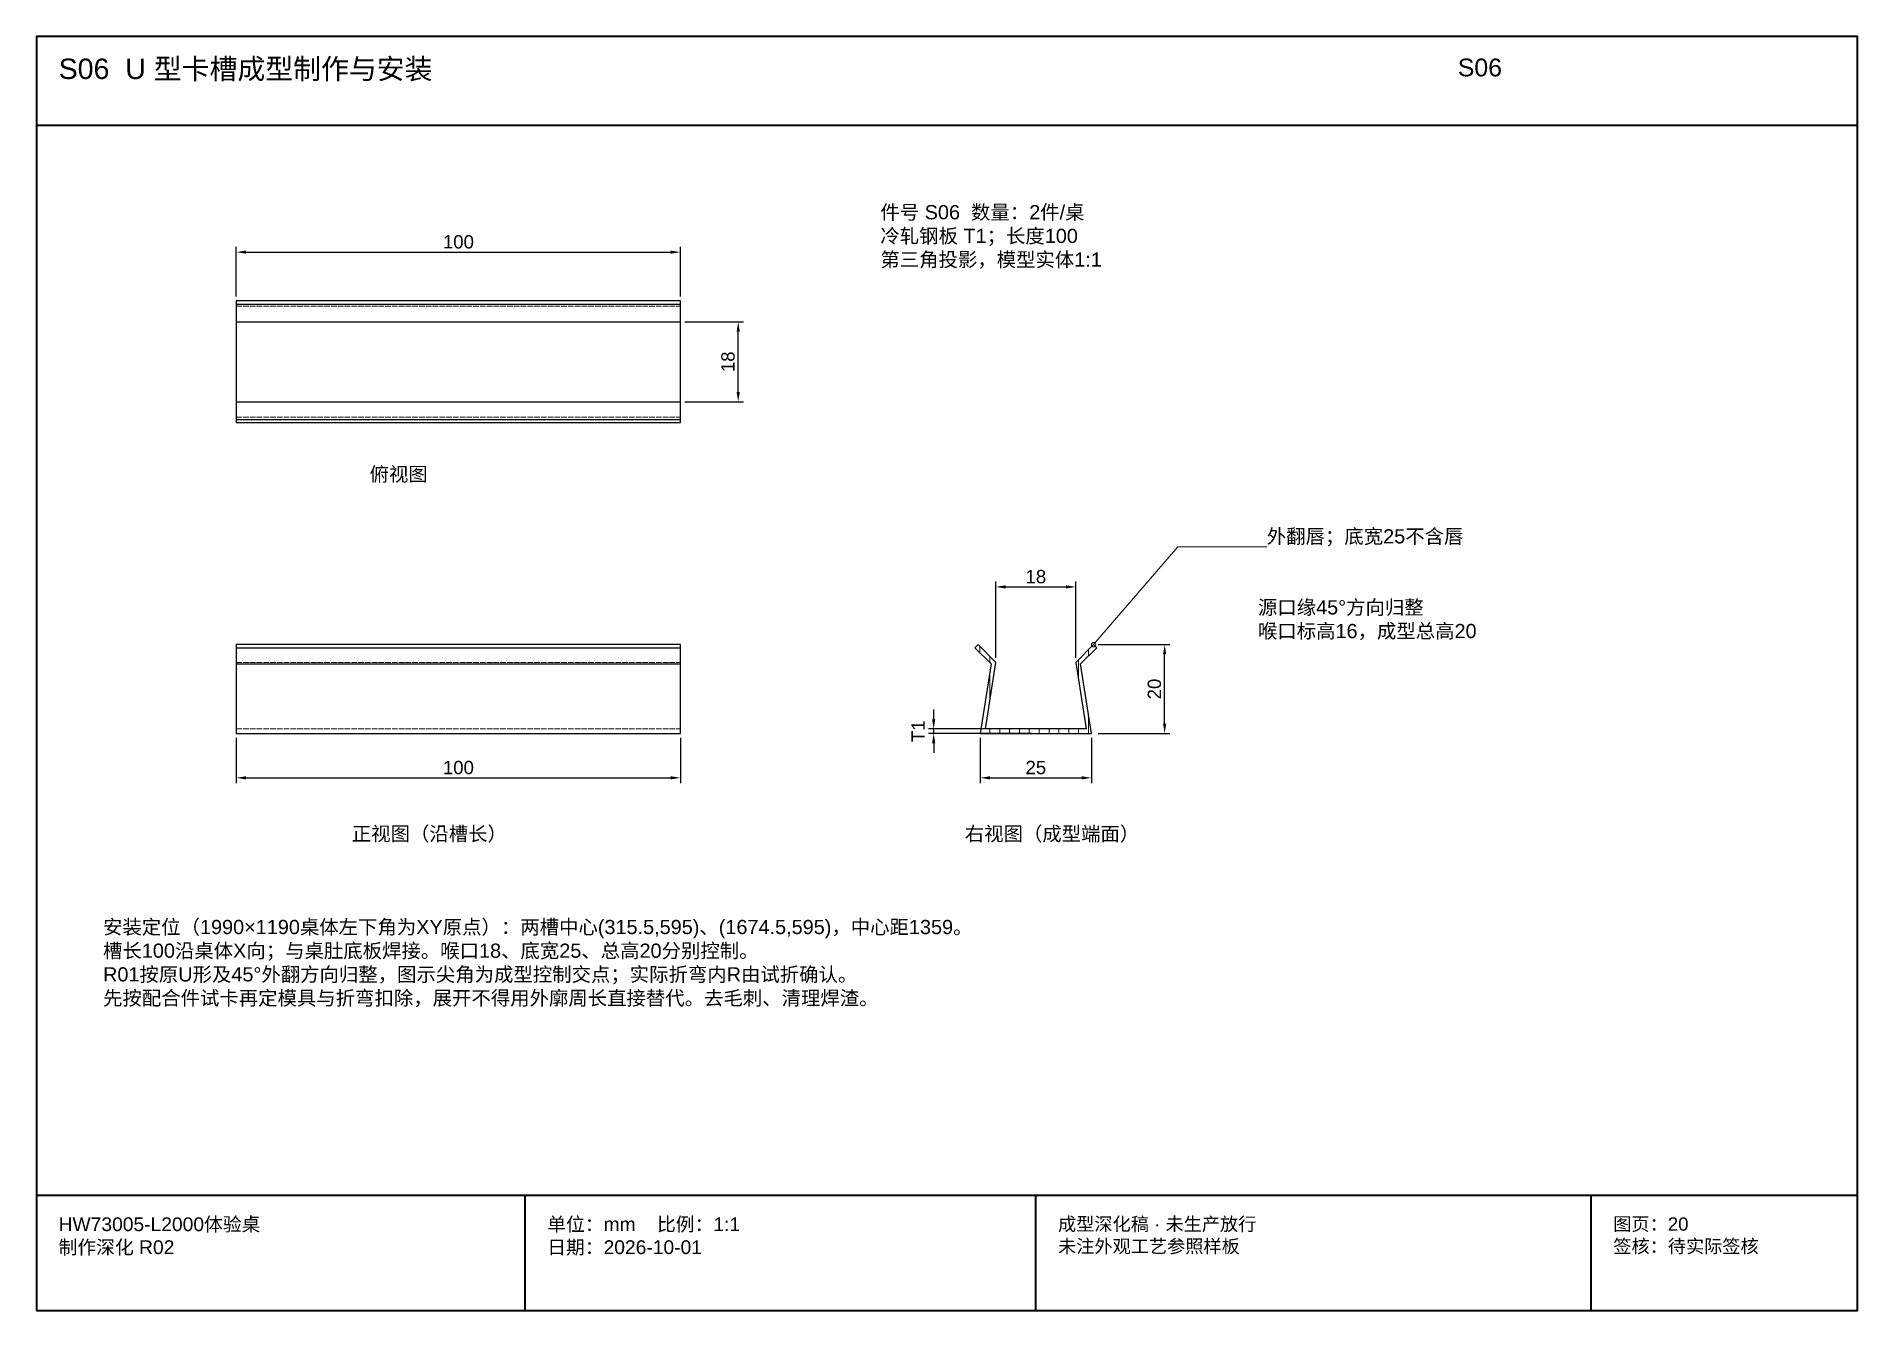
# Model space of a CAD drawing. Header units: millimetres. Extents: x 50 to 432208, y 2 to 4150.
# Drawn here: x 228005 to 228415, y 5 to 292 of the extents above; entities that cross this region are included whole.
import ezdxf

# ---------------------------------------------------------------- set-up
doc = ezdxf.new("R2010")
doc.units = ezdxf.units.MM
doc.linetypes.add('DASHED', pattern=[1.524, 1.27, -0.254])
for name, color, linetype, lineweight in [('DIM', 7, 'Continuous', 13), ('FRAME', 7, 'Continuous', 35), ('HATCH', 8, 'Continuous', 9), ('HIDDEN', 8, 'DASHED', 13), ('NOTE', 7, 'Continuous', 18), ('OUTLINE', 7, 'Continuous', 25)]:
    doc.layers.add(name, color=color, linetype=linetype, lineweight=lineweight)
doc.styles.add('CN', font='Arial Unicode.ttf')
doc.dimstyles.new('D1', dxfattribs={"dimtxt": 3, "dimasz": 2.2, "dimexe": 1.2, "dimexo": 1, "dimgap": 0.8, "dimtad": 1, "dimdsep": 46, "dimtxsty": 'CN', "dimcen": 2.5, "dimclrd": 7, "dimclre": 7, "dimclrt": 7, "dimazin": 3, "dimtfac": 1, "dimtmove": 0, "dimatfit": 3})

msp = doc.modelspace()

# ---------------------------------------------------------------- texts
at = {"layer": 'NOTE', "attachment_point": 1, "style": 'CN'}
for s, insert, char_height, width in [('S06  U 型卡槽成型制作与安装', (228010, 287), 4.6, 310), ('S06', (228325, 287), 4, 90), ('件号 S06  数量：2件/桌\\P冷轧钢板 T1；长度100\\P第三角投影，模型实体1:1', (228195, 254), 3.2, 200), ('俯视图', (228080, 195), 3.2, 60), ('外翻唇；底宽25不含唇', (228282, 181), 3.2, 90), ('源口缘45°方向归整\\P喉口标高16，成型总高20', (228280, 165), 3.2, 95), ('正视图（沿槽长）', (228076, 114), 3.2, 90), ('右视图（成型端面）', (228214, 114), 3.2, 65), ('安装定位（1990×1190桌体左下角为XY原点）：两槽中心(315.5,595)、(1674.5,595)，中心距1359。\\P槽长100沿桌体X向；与桌肚底板焊接。喉口18、底宽25、总高20分别控制。\\PR01按原U形及45°外翻方向归整，图示尖角为成型控制交点；实际折弯内R由试折确认。\\P先按配合件试卡再定模具与折弯扣除，展开不得用外廓周长直接替代。去毛刺、清理焊渣。', (228020, 93), 3.2, 385), ('HW73005-L2000体验桌\\P制作深化 R02', (228010, 26), 3.1, 100), ('单位：mm    比例：1:1\\P日期：2026-10-01', (228120, 26), 3.1, 105), ('成型深化稿 · 未生产放行\\P未注外观工艺参照样板', (228235, 26), 3, 115), ('图页：20\\P签核：待实际签核', (228360, 26), 3, 55)]:
    msp.add_mtext(s, dxfattribs=dict(at, insert=insert, char_height=char_height, width=width))

# ---------------------------------------------------------------- dimensions: what is measured, and where the dimension line sits
at = {"layer": 'DIM'}
for base, p1, p2 in [((228050, 243.414), (228050, 232.414), (228150, 232.414)), ((228221, 168), (228221, 151), (228239, 151)), ((228050, 125), (228050, 135), (228150, 135)), ((228217.5, 125), (228217.5, 135), (228242.5, 135))]:
    msp.add_linear_dim(base=base, p1=p1, p2=p2, dimstyle='D1', dxfattribs=at).render()
for base, p1, p2 in [((228163, 209.707), (228150, 209.707), (228150, 227.707)), ((228259, 135), (228243, 135), (228243, 155))]:
    msp.add_linear_dim(base=base, p1=p1, p2=p2, angle=90, dimstyle='D1', dxfattribs=at).render()
msp.add_linear_dim(base=(228207, 135), p1=(228230, 135), p2=(228230, 136), angle=90, text='T<>', dimstyle='D1', dxfattribs=at).render()

# ---------------------------------------------------------------- hatches: boundary and pattern name
at = {"layer": 'HATCH'}
h = msp.add_hatch(dxfattribs=at)
h.set_pattern_fill('ANSI31', scale=0.7, angle=45)
h.paths.add_polyline_path([(228217.5, 135), (228242.5, 135), (228240.066, 150.652), (228243.707, 154.293), (228243, 155), (228239, 151), (228241.332, 136), (228218.668, 136), (228221, 151), (228217, 155), (228216.293, 154.293), (228219.934, 150.652)])

# ---------------------------------------------------------------- linework, layer by layer
at = {"layer": 'DIM'}
msp.add_lwpolyline([(228243, 155), (228262, 177), (228282, 177)], dxfattribs=at)
msp.add_circle((228243, 155), 0.5, dxfattribs=at)
at = {"layer": 'FRAME'}
for p, q in [((228005, 272), (228415, 272)), ((228005, 31), (228415, 31)), ((228115, 5), (228115, 31)), ((228230, 5), (228230, 31)), ((228355, 5), (228355, 31))]:
    msp.add_line(p, q, dxfattribs=at)
msp.add_lwpolyline([(228005, 5), (228415, 5), (228415, 292), (228005, 292)], close=True, dxfattribs=at)
at = {"layer": 'HIDDEN'}
for p, q in [((228050, 231.207), (228150, 231.207)), ((228050, 206.207), (228150, 206.207)), ((228050, 151), (228150, 151)), ((228050, 136), (228150, 136))]:
    msp.add_line(p, q, dxfattribs=at)
at = {"layer": 'OUTLINE'}
for p, q in [((228050, 231.707), (228150, 231.707)), ((228050, 227.707), (228150, 227.707)), ((228050, 209.707), (228150, 209.707)), ((228050, 205.707), (228150, 205.707)), ((228050, 154.293), (228150, 154.293)), ((228050, 150.652), (228150, 150.652))]:
    msp.add_line(p, q, dxfattribs=at)
for points in [[(228050, 205), (228150, 205), (228150, 232.414), (228050, 232.414)], [(228050, 135), (228150, 135), (228150, 155), (228050, 155)], [(228217.5, 135), (228242.5, 135), (228240.066, 150.652), (228243.707, 154.293), (228243, 155), (228239, 151), (228241.332, 136), (228218.668, 136), (228221, 151), (228217, 155), (228216.293, 154.293), (228219.934, 150.652)]]:
    msp.add_lwpolyline(points, close=True, dxfattribs=at)

msp.set_redraw_order([(e.dxf.handle, doc.entitydb.next_handle()) for e in msp.query("TEXT MTEXT ATTDEF DIMENSION ARC_DIMENSION")])  # texts and dimensions are drawn at this point

doc.saveas('drawing.dxf')
